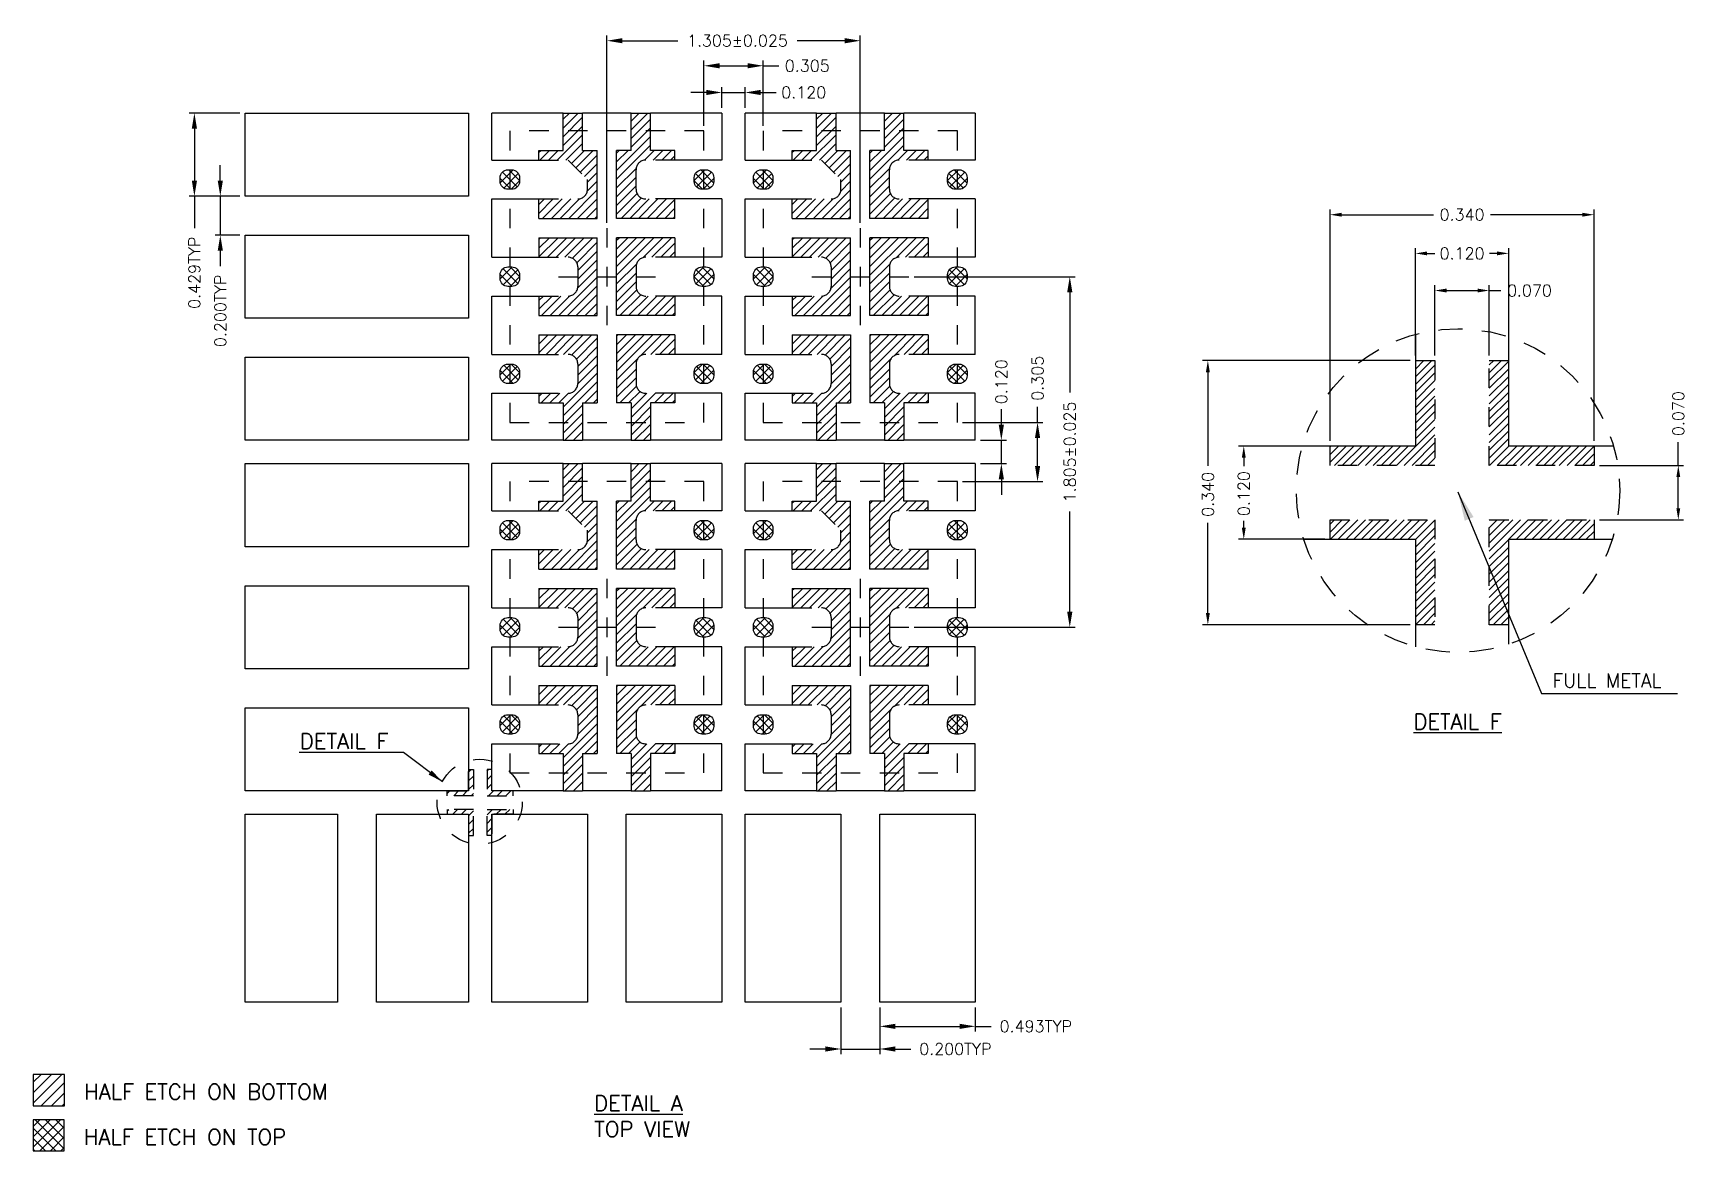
# Model space of a CAD drawing. Header units: millimetres. Extents: x 414.21 to 422.73, y 107.99 to 113.75.
import ezdxf
from ezdxf.enums import TextEntityAlignment as Align

# ---------------------------------------------------------------- set-up
doc = ezdxf.new("R2010")
doc.units = ezdxf.units.MM
doc.header["$LTSCALE"] = 0.5
doc.header["$PDMODE"] = 98
for name, pattern in [('CENTER', [50.8, 31.75, -6.35, 6.35, -6.35]), ('DASHED', [19.05, 12.7, -6.35]), ('HIDDEN', [0.375, 0.25, -0.125])]:
    doc.linetypes.add(name, pattern=pattern)
doc.layers.add('1', color=7, linetype='Continuous')
doc.layers.add('1D', color=4, linetype='Continuous')
doc.styles.add('SIMPLEX', font='simplex.shx', dxfattribs={"bigfont": 'AllInOneBig.shx'})
doc.dimstyles.get("Standard").update_dxf_attribs({"dimtxt": 0.06, "dimasz": 0.06, "dimexe": 0.027, "dimexo": 0.027, "dimgap": 0.027, "dimtad": 1, "dimdec": 3, "dimrnd": 0.0005, "dimzin": 1, "dimtxsty": 'SIMPLEX', "dimcen": 0.1905, "dimclrd": 256, "dimclre": 256, "dimclrt": 256, "dimazin": 3, "dimtp": 0.03, "dimtm": 0.05, "dimtfac": 0.8, "dimtdec": 3, "dimtmove": 0, "dimatfit": 3, "dimfxl": 0.05, "dimtzin": 4, "dimlwd": -1, "dimlwe": -1})
doc.dimstyles.new('Standard2', dxfattribs={"dimtxt": 0.055, "dimasz": 0.055, "dimexe": 0.015, "dimexo": 0.015, "dimgap": 0.027, "dimtad": 1, "dimdec": 3, "dimlfac": 16.666667, "dimrnd": 0.0005, "dimzin": 1, "dimtxsty": 'SIMPLEX', "dimcen": 0.1905, "dimclrd": 256, "dimclre": 256, "dimclrt": 256, "dimazin": 3, "dimtp": 0.03, "dimtm": 0.05, "dimtfac": 0.8, "dimtdec": 3, "dimtmove": 0, "dimatfit": 3, "dimfxl": 0.05, "dimtzin": 4, "dimlwd": -1, "dimlwe": -1})
doc.dimstyles.new('Standard3', dxfattribs={"dimtxt": 0.06, "dimasz": 0.08, "dimexe": 0.027, "dimexo": 0.027, "dimgap": 0.027, "dimtad": 1, "dimdec": 3, "dimrnd": 0.0005, "dimzin": 1, "dimtxsty": 'SIMPLEX', "dimcen": 0.1905, "dimclrd": 256, "dimclre": 256, "dimclrt": 256, "dimazin": 3, "dimtp": 0.03, "dimtm": 0.05, "dimtfac": 0.8, "dimtdec": 3, "dimtmove": 0, "dimatfit": 3, "dimfxl": 0.05, "dimtzin": 4, "dimlwd": -1, "dimlwe": -1})
pattern_1 = [(45, (449.664378, 114.413234), (-0.02245064, 0.02245064), [])]

msp = doc.modelspace()

# ---------------------------------------------------------------- texts
at = {"layer": '1D', "linetype": 'ByBlock', "style": 'SIMPLEX'}
msp.add_text('HALF ETCH ON BOTTOM', height=0.08, dxfattribs=at).set_placement((414.4756, 108.2966), align=Align.MIDDLE_LEFT)
at = {"layer": '1D', "color": 6, "linetype": 'ByBlock', "style": 'SIMPLEX'}
msp.add_text('HALF ETCH ON TOP', height=0.08, dxfattribs=at).set_placement((414.4748, 108.0637), align=Align.MIDDLE_LEFT)
at = {"layer": '1D', "ltscale": 0.1, "attachment_point": 1, "style": 'SIMPLEX'}
for s, insert, char_height, width in [('FULL METAL', (422.0392, 110.449), 0.07111, 0.695032), ('{\\LDETAIL F}', (421.3222, 110.2417), 0.08, 0.781911), ('DETAIL F', (415.5872, 110.1412), 0.08, 0.781911), ('{\\LDETAIL A}\\PTOP VIEW', (417.1029, 108.2775), 0.08, 0.781911)]:
    msp.add_mtext(s, dxfattribs=dict(at, insert=insert, char_height=char_height, width=width))

# ---------------------------------------------------------------- blocks, each defined once
blk = doc.blocks.new('*D134')
at = {"ltscale": 0.1, "transparency": 16777216}
for p, q in [((417.1685, 112.7696), (417.1685, 113.7343)), ((417.2485, 113.7073), (417.5338, 113.7073)), ((418.3935, 113.7073), (418.1478, 113.7073)), ((418.4735, 112.7696), (418.4735, 113.7343))]:
    blk.add_line(p, q, dxfattribs=at)
for points in [[(417.2485, 113.7206), (417.2485, 113.6939), (417.1685, 113.7073)], [(418.3935, 113.7206), (418.3935, 113.6939), (418.4735, 113.7073)]]:
    blk.add_solid(points, dxfattribs=at)
at = {"layer": 'Defpoints', "color": 0, "ltscale": 0.1, "transparency": 16777216}
for p in [(418.4735, 113.7073), (417.1685, 112.7426), (418.4735, 112.7426)]:
    blk.add_point(p, dxfattribs=at)
at = {"ltscale": 0.1, "transparency": 16777216, "insert": (417.8408, 113.7073), "char_height": 0.06, "attachment_point": 5, "style": 'SIMPLEX'}
blk.add_mtext('\\A1;1.305%%P0.025', dxfattribs=at)
blk = doc.blocks.new('*D135')
at = {"ltscale": 0.1, "transparency": 16777216}
for p, q in [((417.6685, 113.2696), (417.6685, 113.6054)), ((417.7485, 113.5784), (417.8935, 113.5784)), ((417.9735, 113.2696), (417.9735, 113.6054)), ((417.9735, 113.5784), (418.0535, 113.5784))]:
    blk.add_line(p, q, dxfattribs=at)
for points in [[(417.7485, 113.5917), (417.7485, 113.5651), (417.6685, 113.5784)], [(417.8935, 113.5917), (417.8935, 113.5651), (417.9735, 113.5784)]]:
    blk.add_solid(points, dxfattribs=at)
at = {"layer": 'Defpoints', "color": 0, "ltscale": 0.1, "transparency": 16777216}
for p in [(417.9735, 113.5784), (417.6685, 113.2426), (417.9735, 113.2426)]:
    blk.add_point(p, dxfattribs=at)
at = {"ltscale": 0.1, "transparency": 16777216, "insert": (418.2005, 113.5784), "char_height": 0.06, "attachment_point": 5, "style": 'SIMPLEX'}
blk.add_mtext('\\A1;0.305', dxfattribs=at)
blk = doc.blocks.new('*D136')
at = {"ltscale": 0.1, "transparency": 16777216}
for p, q in [((417.681, 113.4409), (417.601, 113.4409)), ((417.761, 113.3621), (417.761, 113.4679)), ((417.761, 113.4409), (417.881, 113.4409)), ((417.881, 113.3621), (417.881, 113.4679)), ((417.961, 113.4409), (418.041, 113.4409))]:
    blk.add_line(p, q, dxfattribs=at)
for points in [[(417.681, 113.4542), (417.681, 113.4276), (417.761, 113.4409)], [(417.961, 113.4542), (417.961, 113.4276), (417.881, 113.4409)]]:
    blk.add_solid(points, dxfattribs=at)
at = {"layer": 'Defpoints', "color": 0, "ltscale": 0.1, "transparency": 16777216}
for p in [(417.881, 113.4409), (417.761, 113.3351), (417.881, 113.3351)]:
    blk.add_point(p, dxfattribs=at)
at = {"ltscale": 0.1, "transparency": 16777216, "insert": (418.1823, 113.4409), "char_height": 0.06, "attachment_point": 5, "style": 'SIMPLEX'}
blk.add_mtext('\\A1;0.120', dxfattribs=at)
blk = doc.blocks.new('*D137')
at = {"ltscale": 0.1, "transparency": 16777216}
for p, q in [((418.7505, 112.4926), (419.5796, 112.4926)), ((419.5526, 112.4126), (419.5526, 111.8971)), ((419.5526, 110.7676), (419.5526, 111.2831)), ((418.7505, 110.6876), (419.5796, 110.6876))]:
    blk.add_line(p, q, dxfattribs=at)
for points in [[(419.5392, 112.4126), (419.5659, 112.4126), (419.5526, 112.4926)], [(419.5392, 110.7676), (419.5659, 110.7676), (419.5526, 110.6876)]]:
    blk.add_solid(points, dxfattribs=at)
at = {"layer": 'Defpoints', "color": 0, "ltscale": 0.1, "transparency": 16777216}
for p in [(418.7235, 112.4926), (418.7235, 110.6876), (419.5526, 110.6876)]:
    blk.add_point(p, dxfattribs=at)
at = {"ltscale": 0.1, "transparency": 16777216, "insert": (419.5526, 111.5901), "char_height": 0.06, "attachment_point": 5, "rotation": 90, "style": 'SIMPLEX'}
blk.add_mtext('\\A1;1.805%%P0.025', dxfattribs=at)
blk = doc.blocks.new('*D138')
at = {"ltscale": 0.1, "transparency": 16777216}
for p, q in [((419.3866, 111.7426), (419.3866, 111.8226)), ((419.0005, 111.7426), (419.4136, 111.7426)), ((419.3866, 111.5176), (419.3866, 111.6626)), ((419.0005, 111.4376), (419.4136, 111.4376))]:
    blk.add_line(p, q, dxfattribs=at)
for points in [[(419.3733, 111.6626), (419.4, 111.6626), (419.3866, 111.7426)], [(419.3733, 111.5176), (419.4, 111.5176), (419.3866, 111.4376)]]:
    blk.add_solid(points, dxfattribs=at)
at = {"layer": 'Defpoints', "color": 0, "ltscale": 0.1, "transparency": 16777216}
for p in [(418.9735, 111.7426), (419.3866, 111.7426), (418.9735, 111.4376)]:
    blk.add_point(p, dxfattribs=at)
at = {"ltscale": 0.1, "transparency": 16777216, "insert": (419.3866, 111.9696), "char_height": 0.06, "attachment_point": 5, "rotation": 90, "style": 'SIMPLEX'}
blk.add_mtext('\\A1;0.305', dxfattribs=at)
blk = doc.blocks.new('*D139')
at = {"ltscale": 0.1, "transparency": 16777216}
for p, q in [((419.2001, 111.7301), (419.2001, 111.8101)), ((419.093, 111.6501), (419.2271, 111.6501)), ((419.2001, 111.5301), (419.2001, 111.6501)), ((419.093, 111.5301), (419.2271, 111.5301)), ((419.2001, 111.4501), (419.2001, 111.3701))]:
    blk.add_line(p, q, dxfattribs=at)
for points in [[(419.1867, 111.7301), (419.2134, 111.7301), (419.2001, 111.6501)], [(419.1867, 111.4501), (419.2134, 111.4501), (419.2001, 111.5301)]]:
    blk.add_solid(points, dxfattribs=at)
at = {"layer": 'Defpoints', "color": 0, "ltscale": 0.1, "transparency": 16777216}
for p in [(419.066, 111.6501), (419.2001, 111.6501), (419.066, 111.5301)]:
    blk.add_point(p, dxfattribs=at)
at = {"ltscale": 0.1, "transparency": 16777216, "insert": (419.2001, 111.9514), "char_height": 0.06, "attachment_point": 5, "rotation": 90, "style": 'SIMPLEX'}
blk.add_mtext('\\A1;0.120', dxfattribs=at)
blk = doc.blocks.new('*D140')
at = {"ltscale": 0.1, "transparency": 16777216}
for p, q in [((418.5735, 108.7306), (418.5735, 108.6062)), ((419.066, 108.7306), (419.066, 108.6062)), ((418.6535, 108.6332), (418.986, 108.6332)), ((419.066, 108.6332), (419.1477, 108.6332))]:
    blk.add_line(p, q, dxfattribs=at)
for points in [[(418.6535, 108.6465), (418.6535, 108.6199), (418.5735, 108.6332)], [(418.986, 108.6465), (418.986, 108.6199), (419.066, 108.6332)]]:
    blk.add_solid(points, dxfattribs=at)
at = {"layer": 'Defpoints', "color": 0, "ltscale": 0.1, "transparency": 16777216}
for p in [(418.5735, 108.7576), (419.066, 108.7576), (419.066, 108.6332)]:
    blk.add_point(p, dxfattribs=at)
at = {"ltscale": 0.1, "transparency": 16777216, "insert": (419.3776, 108.6332), "char_height": 0.06, "attachment_point": 5, "style": 'SIMPLEX'}
blk.add_mtext('\\A1;0.493TYP', dxfattribs=at)
blk = doc.blocks.new('*D141')
at = {"ltscale": 0.1, "transparency": 16777216}
for p, q in [((418.3735, 108.7306), (418.3735, 108.4896)), ((418.5735, 108.7306), (418.5735, 108.4896)), ((418.2935, 108.5166), (418.2135, 108.5166)), ((418.3735, 108.5166), (418.5735, 108.5166)), ((418.6535, 108.5166), (418.7335, 108.5166))]:
    blk.add_line(p, q, dxfattribs=at)
for points in [[(418.2935, 108.53), (418.2935, 108.5033), (418.3735, 108.5166)], [(418.6535, 108.53), (418.6535, 108.5033), (418.5735, 108.5166)]]:
    blk.add_solid(points, dxfattribs=at)
at = {"layer": 'Defpoints', "color": 0, "ltscale": 0.1, "transparency": 16777216}
for p in [(418.3735, 108.7576), (418.5735, 108.7576), (418.5735, 108.5166)]:
    blk.add_point(p, dxfattribs=at)
at = {"ltscale": 0.1, "transparency": 16777216, "insert": (418.9634, 108.5166), "char_height": 0.06, "attachment_point": 5, "style": 'SIMPLEX'}
blk.add_mtext('\\A1;0.200TYP', dxfattribs=at)
blk = doc.blocks.new('*D142')
at = {"ltscale": 0.1, "transparency": 16777216}
for p, q in [((415.2785, 113.3351), (415.0168, 113.3351)), ((415.0438, 113.2551), (415.0438, 112.9867)), ((415.2785, 112.9067), (415.0168, 112.9067)), ((415.0438, 112.9067), (415.0438, 112.7428))]:
    blk.add_line(p, q, dxfattribs=at)
for points in [[(415.0305, 113.2551), (415.0571, 113.2551), (415.0438, 113.3351)], [(415.0305, 112.9867), (415.0571, 112.9867), (415.0438, 112.9067)]]:
    blk.add_solid(points, dxfattribs=at)
at = {"layer": 'Defpoints', "color": 0, "ltscale": 0.1, "transparency": 16777216}
for p in [(415.0438, 113.3351), (415.3055, 113.3351), (415.3055, 112.9067)]:
    blk.add_point(p, dxfattribs=at)
at = {"ltscale": 0.1, "transparency": 16777216, "insert": (415.0438, 112.5129), "char_height": 0.06, "attachment_point": 5, "rotation": 90, "style": 'SIMPLEX'}
blk.add_mtext('\\A1;0.429TYP', dxfattribs=at)
blk = doc.blocks.new('*D143')
at = {"ltscale": 0.1, "transparency": 16777216}
for p, q in [((415.1772, 112.9867), (415.1772, 113.0667)), ((415.2785, 112.9067), (415.1502, 112.9067)), ((415.1772, 112.9067), (415.1772, 112.7067)), ((415.2785, 112.7067), (415.1502, 112.7067)), ((415.1772, 112.6267), (415.1772, 112.5467))]:
    blk.add_line(p, q, dxfattribs=at)
for points in [[(415.1639, 112.9867), (415.1906, 112.9867), (415.1772, 112.9067)], [(415.1639, 112.6267), (415.1906, 112.6267), (415.1772, 112.7067)]]:
    blk.add_solid(points, dxfattribs=at)
at = {"layer": 'Defpoints', "color": 0, "ltscale": 0.1, "transparency": 16777216}
for p in [(415.1772, 112.9067), (415.3055, 112.9067), (415.3055, 112.7067)]:
    blk.add_point(p, dxfattribs=at)
at = {"ltscale": 0.1, "transparency": 16777216, "insert": (415.1772, 112.3169), "char_height": 0.06, "attachment_point": 5, "rotation": 90, "style": 'SIMPLEX'}
blk.add_mtext('\\A1;0.200TYP', dxfattribs=at)
blk = doc.blocks.new('*D144')
at = {"ltscale": 0.1, "transparency": 16777216}
for p, q in [((422.6867, 111.5206), (422.6867, 111.6406)), ((422.2802, 111.5206), (422.7137, 111.5206)), ((422.6867, 111.3006), (422.6867, 111.4606)), ((422.2802, 111.2406), (422.7137, 111.2406))]:
    blk.add_line(p, q, dxfattribs=at)
for points in [[(422.6767, 111.4606), (422.6967, 111.4606), (422.6867, 111.5206)], [(422.6767, 111.3006), (422.6967, 111.3006), (422.6867, 111.2406)]]:
    blk.add_solid(points, dxfattribs=at)
at = {"layer": 'Defpoints', "color": 0, "ltscale": 0.1, "transparency": 16777216}
for p in [(422.2532, 111.5206), (422.2532, 111.2406), (422.6867, 111.2406)]:
    blk.add_point(p, dxfattribs=at)
at = {"ltscale": 0.1, "transparency": 16777216, "insert": (422.6867, 111.7876), "char_height": 0.06, "attachment_point": 5, "rotation": 90, "style": 'SIMPLEX'}
blk.add_mtext('\\A1;0.070', dxfattribs=at)
blk = doc.blocks.new('*D145')
at = {"ltscale": 0.1, "transparency": 16777216}
for p, q in [((420.8662, 111.6206), (420.4217, 111.6206)), ((420.4487, 111.5606), (420.4487, 111.5175)), ((420.4487, 111.2006), (420.4487, 111.2349)), ((420.8662, 111.1406), (420.4217, 111.1406))]:
    blk.add_line(p, q, dxfattribs=at)
for points in [[(420.4387, 111.5606), (420.4587, 111.5606), (420.4487, 111.6206)], [(420.4387, 111.2006), (420.4587, 111.2006), (420.4487, 111.1406)]]:
    blk.add_solid(points, dxfattribs=at)
at = {"layer": 'Defpoints', "color": 0, "ltscale": 0.1, "transparency": 16777216}
for p in [(420.4487, 111.6206), (420.8932, 111.6206), (420.8932, 111.1406)]:
    blk.add_point(p, dxfattribs=at)
at = {"ltscale": 0.1, "transparency": 16777216, "insert": (420.4487, 111.3762), "char_height": 0.06, "attachment_point": 5, "rotation": 90, "style": 'SIMPLEX'}
blk.add_mtext('\\A1;0.120', dxfattribs=at)
blk = doc.blocks.new('*D146')
at = {"ltscale": 0.1, "transparency": 16777216}
for p, q in [((421.3062, 112.0606), (420.2367, 112.0606)), ((420.2637, 112.0006), (420.2637, 111.5188)), ((420.2637, 110.7606), (420.2637, 111.2248)), ((421.3062, 110.7006), (420.2367, 110.7006))]:
    blk.add_line(p, q, dxfattribs=at)
for points in [[(420.2537, 112.0006), (420.2737, 112.0006), (420.2637, 112.0606)], [(420.2537, 110.7606), (420.2737, 110.7606), (420.2637, 110.7006)]]:
    blk.add_solid(points, dxfattribs=at)
at = {"layer": 'Defpoints', "color": 0, "ltscale": 0.1, "transparency": 16777216}
for p in [(421.3332, 112.0606), (420.2637, 110.7006), (421.3332, 110.7006)]:
    blk.add_point(p, dxfattribs=at)
at = {"ltscale": 0.1, "transparency": 16777216, "insert": (420.2637, 111.3718), "char_height": 0.06, "attachment_point": 5, "rotation": 90, "style": 'SIMPLEX'}
blk.add_mtext('\\A1;0.340', dxfattribs=at)
blk = doc.blocks.new('*D147')
at = {"ltscale": 0.1, "transparency": 16777216}
for p, q in [((421.4332, 112.0876), (421.4332, 112.4483)), ((421.4932, 112.4213), (421.6532, 112.4213)), ((421.7132, 112.0876), (421.7132, 112.4483)), ((421.7132, 112.4213), (421.7732, 112.4213))]:
    blk.add_line(p, q, dxfattribs=at)
for points in [[(421.4932, 112.4313), (421.4932, 112.4113), (421.4332, 112.4213)], [(421.6532, 112.4313), (421.6532, 112.4113), (421.7132, 112.4213)]]:
    blk.add_solid(points, dxfattribs=at)
at = {"layer": 'Defpoints', "color": 0, "ltscale": 0.1, "transparency": 16777216}
for p in [(421.7132, 112.4213), (421.4332, 112.0606), (421.7132, 112.0606)]:
    blk.add_point(p, dxfattribs=at)
at = {"ltscale": 0.1, "transparency": 16777216, "insert": (421.9202, 112.4213), "char_height": 0.06, "attachment_point": 5, "style": 'SIMPLEX'}
blk.add_mtext('\\A1;0.070', dxfattribs=at)
blk = doc.blocks.new('*D148')
at = {"ltscale": 0.1, "transparency": 16777216}
for p, q in [((421.3332, 112.0876), (421.3332, 112.6394)), ((421.8132, 112.0876), (421.8132, 112.6394)), ((421.3932, 112.6124), (421.4319, 112.6124)), ((421.7532, 112.6124), (421.7145, 112.6124))]:
    blk.add_line(p, q, dxfattribs=at)
for points in [[(421.3932, 112.6224), (421.3932, 112.6024), (421.3332, 112.6124)], [(421.7532, 112.6224), (421.7532, 112.6024), (421.8132, 112.6124)]]:
    blk.add_solid(points, dxfattribs=at)
at = {"layer": 'Defpoints', "color": 0, "ltscale": 0.1, "transparency": 16777216}
for p in [(421.8132, 112.6124), (421.3332, 112.0606), (421.8132, 112.0606)]:
    blk.add_point(p, dxfattribs=at)
at = {"ltscale": 0.1, "transparency": 16777216, "insert": (421.5732, 112.6124), "char_height": 0.06, "attachment_point": 5, "style": 'SIMPLEX'}
blk.add_mtext('\\A1;0.120', dxfattribs=at)
blk = doc.blocks.new('*D149')
at = {"ltscale": 0.1, "transparency": 16777216}
for p, q in [((420.8932, 111.6476), (420.8932, 112.8385)), ((420.9532, 112.8115), (421.4262, 112.8115)), ((422.1932, 112.8115), (421.7202, 112.8115)), ((422.2532, 111.6476), (422.2532, 112.8385))]:
    blk.add_line(p, q, dxfattribs=at)
for points in [[(420.9532, 112.8215), (420.9532, 112.8015), (420.8932, 112.8115)], [(422.1932, 112.8215), (422.1932, 112.8015), (422.2532, 112.8115)]]:
    blk.add_solid(points, dxfattribs=at)
at = {"layer": 'Defpoints', "color": 0, "ltscale": 0.1, "transparency": 16777216}
for p in [(422.2532, 112.8115), (420.8932, 111.6206), (422.2532, 111.6206)]:
    blk.add_point(p, dxfattribs=at)
at = {"ltscale": 0.1, "transparency": 16777216, "insert": (421.5732, 112.8115), "char_height": 0.06, "attachment_point": 5, "style": 'SIMPLEX'}
blk.add_mtext('\\A1;0.340', dxfattribs=at)

# ---------------------------------------------------------------- dimensions: what is measured, and where the dimension line sits
at = {"ltscale": 0.1}
for base, p1, p2, text, picture, middle in [((418.4735, 113.7073), (417.1685, 112.7426), (418.4735, 112.7426), '<>%%P0.025', '*D134', (417.8408, 113.7073)), ((418.5735, 108.5166), (418.3735, 108.7576), (418.5735, 108.7576), '<>TYP', '*D141', (418.9634, 108.5166)), ((419.0660375345, 108.6331919816), (418.5735375345, 108.7575786912), (419.0660375345, 108.7575786912), '<>TYP', '*D140', (419.3775820059, 108.6331919816))]:
    dim = msp.add_linear_dim(base=base, p1=p1, p2=p2, text=text, dimstyle='Standard3', dxfattribs=at)
    dim.commit()
    dim.dimension.update_dxf_attribs({"geometry": picture, "text_midpoint": middle, "dimtype": 160})
dim = msp.add_linear_dim(base=(417.9735, 113.5784), p1=(417.6685, 113.2426), p2=(417.9735, 113.2426), dimstyle='Standard3', dxfattribs=at)
dim.commit()
dim.dimension.update_dxf_attribs({"geometry": '*D135', "text_midpoint": (418.2005, 113.5784), "dimtype": 160})
dim = msp.add_linear_dim(base=(417.881, 113.4409), p1=(417.761, 113.3351), p2=(417.881, 113.3351), dimstyle='Standard3', dxfattribs=at)
dim.commit()
dim.dimension.update_dxf_attribs({"geometry": '*D136', "text_midpoint": (418.1823, 113.4409)})
for base, p1, p2, picture, middle in [((415.0438, 113.3351), (415.3055, 112.9067), (415.3055, 113.3351), '*D142', (415.0438, 112.5129)), ((415.1772, 112.9067), (415.3055, 112.7067), (415.3055, 112.9067), '*D143', (415.1772, 112.3169))]:
    dim = msp.add_linear_dim(base=base, p1=p1, p2=p2, angle=90, text='<>TYP', dimstyle='Standard3', dxfattribs=at)
    dim.commit()
    dim.dimension.update_dxf_attribs({"geometry": picture, "text_midpoint": middle, "dimtype": 160})
at = {"color": 1, "ltscale": 0.1}
for base, p1, p2, text, picture, middle in [((422.2532, 112.8115), (420.8932, 111.6206), (422.2532, 111.6206), '0.340', '*D149', (421.5732, 112.8115)), ((421.8132, 112.6124), (421.3332, 112.0606), (421.8132, 112.0606), '0.120', '*D148', (421.5732, 112.6124)), ((421.7132, 112.4213), (421.4332, 112.0606), (421.7132, 112.0606), '0.070', '*D147', (421.9202, 112.4213))]:
    dim = msp.add_linear_dim(base=base, p1=p1, p2=p2, text=text, dimstyle='Standard', dxfattribs=at)
    dim.commit()
    dim.dimension.update_dxf_attribs({"geometry": picture, "text_midpoint": middle})
at = {"ltscale": 0.1}
dim = msp.add_linear_dim(base=(419.5526, 110.6876), p1=(418.7235, 112.4926), p2=(418.7235, 110.6876), angle=90, text='<>%%P0.025', dimstyle='Standard3', dxfattribs=at)
dim.commit()
dim.dimension.update_dxf_attribs({"geometry": '*D137', "text_midpoint": (419.5526, 111.5901)})
for base, p1, p2, picture, middle in [((419.3866, 111.7426), (418.9735, 111.4376), (418.9735, 111.7426), '*D138', (419.3866, 111.9696)), ((419.2001, 111.6501), (419.066, 111.5301), (419.066, 111.6501), '*D139', (419.2001, 111.9514))]:
    dim = msp.add_linear_dim(base=base, p1=p1, p2=p2, angle=90, dimstyle='Standard3', dxfattribs=at)
    dim.commit()
    dim.dimension.update_dxf_attribs({"geometry": picture, "text_midpoint": middle, "dimtype": 160})
at = {"color": 1, "ltscale": 0.1}
for base, p1, p2, text, picture, middle in [((420.2637, 110.7006), (421.3332, 112.0606), (421.3332, 110.7006), '0.340', '*D146', (420.2637, 111.3718)), ((422.6867, 111.2406), (422.2532, 111.5206), (422.2532, 111.2406), '0.070', '*D144', (422.6867, 111.7876)), ((420.4487, 111.6206), (420.8932, 111.1406), (420.8932, 111.6206), '0.120', '*D145', (420.4487, 111.3762))]:
    dim = msp.add_linear_dim(base=base, p1=p1, p2=p2, angle=90, text=text, dimstyle='Standard', dxfattribs=at)
    dim.commit()
    dim.dimension.update_dxf_attribs({"geometry": picture, "text_midpoint": middle, "dimtype": 160})

# ---------------------------------------------------------------- hatches: boundary and pattern name
at = {"ltscale": 0.1}
h = msp.add_hatch(dxfattribs=at)
h.set_pattern_fill('ANSI31', color=4, scale=0.01, style=0)
h.set_pattern_definition(pattern_1)
h.paths.add_polyline_path([(417.0435, 113.3351), (416.9435, 113.3351), (416.9435, 113.1426), (416.8185, 113.1426), (416.8185, 113.0926), (416.9685, 113.0926), (417.0685, 112.9926), (417.0685, 112.9426, -0.414214), (417.0185, 112.8926), (416.8185, 112.8926), (416.8185, 112.7926), (417.1185, 112.7926), (417.1185, 113.1426), (417.0435, 113.1426)])
h.paths.add_polyline_path([(417.3935, 113.3351), (417.2935, 113.3351), (417.2935, 113.1426), (417.2185, 113.1426), (417.2185, 112.7926), (417.5185, 112.7926), (417.5185, 112.8926), (417.3685, 112.8926, -0.414214), (417.3185, 112.9426), (417.3185, 113.0426, -0.414214), (417.3685, 113.0926), (417.5185, 113.0926), (417.5185, 113.1426), (417.3935, 113.1426)])
h.paths.add_polyline_path([(417.1185, 112.6926), (416.8185, 112.6926), (416.8185, 112.5926), (416.9685, 112.5926, -0.414214), (417.0185, 112.5426), (417.0185, 112.4926), (417.1185, 112.4926)])
h.paths.add_polyline_path([(417.1185, 112.4926), (417.0185, 112.4926), (417.0185, 112.4426, -0.414214), (416.9685, 112.3926), (416.8185, 112.3926), (416.8185, 112.2926), (417.1185, 112.2926)])
h.paths.add_polyline_path([(417.5185, 112.6926), (417.2185, 112.6926), (417.2185, 112.4926), (417.3185, 112.4926), (417.3185, 112.5426, -0.414214), (417.3685, 112.5926), (417.5185, 112.5926)])
h.paths.add_polyline_path([(417.5185, 112.3926), (417.3685, 112.3926, -0.414214), (417.3185, 112.4426), (417.3185, 112.4926), (417.2185, 112.4926), (417.2185, 112.2926), (417.5185, 112.2926)])
h.paths.add_polyline_path([(417.5185, 112.1926), (417.2185, 112.1926), (417.2185, 111.8426), (417.2935, 111.8426), (417.2935, 111.6501), (417.3935, 111.6501), (417.3935, 111.8426), (417.5185, 111.8426), (417.5185, 111.8926), (417.3685, 111.8926, -0.414214), (417.3185, 111.9426), (417.3185, 112.0426, -0.414214), (417.3685, 112.0926), (417.5185, 112.0926)])
h.paths.add_polyline_path([(417.1185, 112.1926), (416.8185, 112.1926), (416.8185, 112.0926), (416.9685, 112.0926, -0.414214), (417.0185, 112.0426), (417.0185, 111.9426, -0.414214), (416.9685, 111.8926), (416.8185, 111.8926), (416.8185, 111.8426), (416.9435, 111.8426), (416.9435, 111.6501), (417.0435, 111.6501), (417.0435, 111.8426), (417.1185, 111.8426)])
h = msp.add_hatch(dxfattribs=at)
h.set_pattern_fill('ANSI31', color=4, scale=0.01, style=0)
h.set_pattern_definition([(45, (450.969378, 114.413234), (-0.02245064, 0.02245064), [])])
h.paths.add_polyline_path([(418.3485, 113.3351), (418.2485, 113.3351), (418.2485, 113.1426), (418.1235, 113.1426), (418.1235, 113.0926), (418.2735, 113.0926), (418.3735, 112.9926), (418.3735, 112.9426, -0.414214), (418.3235, 112.8926), (418.1235, 112.8926), (418.1235, 112.7926), (418.4235, 112.7926), (418.4235, 113.1426), (418.3485, 113.1426)])
h.paths.add_polyline_path([(418.6985, 113.3351), (418.5985, 113.3351), (418.5985, 113.1426), (418.5235, 113.1426), (418.5235, 112.7926), (418.8235, 112.7926), (418.8235, 112.8926), (418.6735, 112.8926, -0.414214), (418.6235, 112.9426), (418.6235, 113.0426, -0.414214), (418.6735, 113.0926), (418.8235, 113.0926), (418.8235, 113.1426), (418.6985, 113.1426)])
h.paths.add_polyline_path([(418.4235, 112.6926), (418.1235, 112.6926), (418.1235, 112.5926), (418.2735, 112.5926, -0.414214), (418.3235, 112.5426), (418.3235, 112.4926), (418.4235, 112.4926)])
h.paths.add_polyline_path([(418.4235, 112.4926), (418.3235, 112.4926), (418.3235, 112.4426, -0.414214), (418.2735, 112.3926), (418.1235, 112.3926), (418.1235, 112.2926), (418.4235, 112.2926)])
h.paths.add_polyline_path([(418.8235, 112.6926), (418.5235, 112.6926), (418.5235, 112.4926), (418.6235, 112.4926), (418.6235, 112.5426, -0.414214), (418.6735, 112.5926), (418.8235, 112.5926)])
h.paths.add_polyline_path([(418.8235, 112.3926), (418.6735, 112.3926, -0.414214), (418.6235, 112.4426), (418.6235, 112.4926), (418.5235, 112.4926), (418.5235, 112.2926), (418.8235, 112.2926)])
h.paths.add_polyline_path([(418.8235, 112.1926), (418.5235, 112.1926), (418.5235, 111.8426), (418.5985, 111.8426), (418.5985, 111.6501), (418.6985, 111.6501), (418.6985, 111.8426), (418.8235, 111.8426), (418.8235, 111.8926), (418.6735, 111.8926, -0.414214), (418.6235, 111.9426), (418.6235, 112.0426, -0.414214), (418.6735, 112.0926), (418.8235, 112.0926)])
h.paths.add_polyline_path([(418.4235, 112.1926), (418.1235, 112.1926), (418.1235, 112.0926), (418.2735, 112.0926, -0.414214), (418.3235, 112.0426), (418.3235, 111.9426, -0.414214), (418.2735, 111.8926), (418.1235, 111.8926), (418.1235, 111.8426), (418.2485, 111.8426), (418.2485, 111.6501), (418.3485, 111.6501), (418.3485, 111.8426), (418.4235, 111.8426)])
h = msp.add_hatch(dxfattribs=at)
h.set_pattern_fill('ANSI37', color=6, scale=0.01, style=0)
h.set_pattern_definition([(45, (417.168538, 112.49258), (-0.0224506, 0.0224506), []), (135, (417.168538, 112.49258), (-0.0224506, -0.0224506), [])])
h.paths.add_polyline_path([(416.6785, 112.5426), (416.6585, 112.5426, 0.414214), (416.6185, 112.5026), (416.6185, 112.4826, 0.414214), (416.6585, 112.4426), (416.6785, 112.4426, 0.414214), (416.7185, 112.4826), (416.7185, 112.5026, 0.414214)])
h.paths.add_polyline_path([(416.6785, 112.0426), (416.6585, 112.0426, 0.414214), (416.6185, 112.0026), (416.6185, 111.9926), (416.7185, 111.9926), (416.7185, 112.0026, 0.414214)])
h.paths.add_polyline_path([(416.7185, 111.9826), (416.7185, 111.9926), (416.6185, 111.9926), (416.6185, 111.9826, 0.414214), (416.6585, 111.9426), (416.6785, 111.9426, 0.414214)])
h.paths.add_polyline_path([(417.7185, 112.0026, 0.414214), (417.6785, 112.0426), (417.6585, 112.0426, 0.414214), (417.6185, 112.0026), (417.6185, 111.9826, 0.414214), (417.6585, 111.9426), (417.6785, 111.9426, 0.414214), (417.7185, 111.9826)])
h.paths.add_polyline_path([(417.7185, 112.5026, 0.414214), (417.6785, 112.5426), (417.6585, 112.5426, 0.414214), (417.6185, 112.5026), (417.6185, 112.4826, 0.414214), (417.6585, 112.4426), (417.6785, 112.4426, 0.414214), (417.7185, 112.4826)])
h.paths.add_polyline_path([(417.7185, 113.0026, 0.414214), (417.6785, 113.0426), (417.6585, 113.0426, 0.414214), (417.6185, 113.0026), (417.6185, 112.9826, 0.414214), (417.6585, 112.9426), (417.6785, 112.9426, 0.414214), (417.7185, 112.9826)])
h.paths.add_polyline_path([(416.7185, 113.0026, 0.414214), (416.6785, 113.0426), (416.6585, 113.0426, 0.414214), (416.6185, 113.0026), (416.6185, 112.9826, 0.414214), (416.6585, 112.9426), (416.6785, 112.9426, 0.414214), (416.7185, 112.9826)])
h = msp.add_hatch(dxfattribs=at)
h.set_pattern_fill('ANSI37', color=6, scale=0.01, style=0)
h.set_pattern_definition([(45, (418.473538, 112.49258), (-0.0224506, 0.0224506), []), (135, (418.473538, 112.49258), (-0.0224506, -0.0224506), [])])
h.paths.add_polyline_path([(417.9835, 112.5426), (417.9635, 112.5426, 0.414214), (417.9235, 112.5026), (417.9235, 112.4826, 0.414214), (417.9635, 112.4426), (417.9835, 112.4426, 0.414214), (418.0235, 112.4826), (418.0235, 112.5026, 0.414214)])
h.paths.add_polyline_path([(417.9835, 112.0426), (417.9635, 112.0426, 0.414214), (417.9235, 112.0026), (417.9235, 111.9926), (418.0235, 111.9926), (418.0235, 112.0026, 0.414214)])
h.paths.add_polyline_path([(418.0235, 111.9826), (418.0235, 111.9926), (417.9235, 111.9926), (417.9235, 111.9826, 0.414214), (417.9635, 111.9426), (417.9835, 111.9426, 0.414214)])
h.paths.add_polyline_path([(419.0235, 112.0026, 0.414214), (418.9835, 112.0426), (418.9635, 112.0426, 0.414214), (418.9235, 112.0026), (418.9235, 111.9826, 0.414214), (418.9635, 111.9426), (418.9835, 111.9426, 0.414214), (419.0235, 111.9826)])
h.paths.add_polyline_path([(419.0235, 112.5026, 0.414214), (418.9835, 112.5426), (418.9635, 112.5426, 0.414214), (418.9235, 112.5026), (418.9235, 112.4826, 0.414214), (418.9635, 112.4426), (418.9835, 112.4426, 0.414214), (419.0235, 112.4826)])
h.paths.add_polyline_path([(419.0235, 113.0026, 0.414214), (418.9835, 113.0426), (418.9635, 113.0426, 0.414214), (418.9235, 113.0026), (418.9235, 112.9826, 0.414214), (418.9635, 112.9426), (418.9835, 112.9426, 0.414214), (419.0235, 112.9826)])
h.paths.add_polyline_path([(418.0235, 113.0026, 0.414214), (417.9835, 113.0426), (417.9635, 113.0426, 0.414214), (417.9235, 113.0026), (417.9235, 112.9826, 0.414214), (417.9635, 112.9426), (417.9835, 112.9426, 0.414214), (418.0235, 112.9826)])
h = msp.add_hatch(dxfattribs=at)
h.set_pattern_fill('ANSI31', color=4, scale=0.008889, style=0)
h.set_pattern_definition([(45, (426.58067, 110.43972), (-0.01995612, 0.01995612), [])])
h.paths.add_polyline_path([(421.4332, 112.0606), (421.3332, 112.0606), (421.3332, 111.6206), (420.8932, 111.6206), (420.8932, 111.5206), (421.4332, 111.5206)])
h.paths.add_polyline_path([(421.8132, 112.0606), (421.7132, 112.0606), (421.7132, 111.5206), (422.2532, 111.5206), (422.2532, 111.6206), (421.8132, 111.6206)])
h.paths.add_polyline_path([(421.4332, 111.2406), (420.8932, 111.2406), (420.8932, 111.1406), (421.3332, 111.1406), (421.3332, 110.7006), (421.4332, 110.7006)])
h.paths.add_polyline_path([(422.2532, 111.2406), (421.7132, 111.2406), (421.7132, 110.7006), (421.8132, 110.7006), (421.8132, 111.1406), (422.2532, 111.1406)])
h = msp.add_hatch(dxfattribs=at)
h.set_pattern_fill('ANSI31', color=4, scale=0.01, style=0)
h.set_pattern_definition([(45, (449.664378, 112.608234), (-0.02245064, 0.02245064), [])])
h.paths.add_polyline_path([(417.0435, 111.5301), (416.9435, 111.5301), (416.9435, 111.3376), (416.8185, 111.3376), (416.8185, 111.2876), (416.9685, 111.2876), (417.0685, 111.1876), (417.0685, 111.1376, -0.414214), (417.0185, 111.0876), (416.8185, 111.0876), (416.8185, 110.9876), (417.1185, 110.9876), (417.1185, 111.3376), (417.0435, 111.3376)])
h.paths.add_polyline_path([(417.3935, 111.5301), (417.2935, 111.5301), (417.2935, 111.3376), (417.2185, 111.3376), (417.2185, 110.9876), (417.5185, 110.9876), (417.5185, 111.0876), (417.3685, 111.0876, -0.414214), (417.3185, 111.1376), (417.3185, 111.2376, -0.414214), (417.3685, 111.2876), (417.5185, 111.2876), (417.5185, 111.3376), (417.3935, 111.3376)])
h.paths.add_polyline_path([(417.1185, 110.8876), (416.8185, 110.8876), (416.8185, 110.7876), (416.9685, 110.7876, -0.414214), (417.0185, 110.7376), (417.0185, 110.6876), (417.1185, 110.6876)])
h.paths.add_polyline_path([(417.1185, 110.6876), (417.0185, 110.6876), (417.0185, 110.6376, -0.414214), (416.9685, 110.5876), (416.8185, 110.5876), (416.8185, 110.4876), (417.1185, 110.4876)])
h.paths.add_polyline_path([(417.5185, 110.8876), (417.2185, 110.8876), (417.2185, 110.6876), (417.3185, 110.6876), (417.3185, 110.7376, -0.414214), (417.3685, 110.7876), (417.5185, 110.7876)])
h.paths.add_polyline_path([(417.5185, 110.5876), (417.3685, 110.5876, -0.414214), (417.3185, 110.6376), (417.3185, 110.6876), (417.2185, 110.6876), (417.2185, 110.4876), (417.5185, 110.4876)])
h.paths.add_polyline_path([(417.5185, 110.3876), (417.2185, 110.3876), (417.2185, 110.0376), (417.2935, 110.0376), (417.2935, 109.8451), (417.3935, 109.8451), (417.3935, 110.0376), (417.5185, 110.0376), (417.5185, 110.0876), (417.3685, 110.0876, -0.414214), (417.3185, 110.1376), (417.3185, 110.2376, -0.414214), (417.3685, 110.2876), (417.5185, 110.2876)])
h.paths.add_polyline_path([(417.1185, 110.3876), (416.8185, 110.3876), (416.8185, 110.2876), (416.9685, 110.2876, -0.414214), (417.0185, 110.2376), (417.0185, 110.1376, -0.414214), (416.9685, 110.0876), (416.8185, 110.0876), (416.8185, 110.0376), (416.9435, 110.0376), (416.9435, 109.8451), (417.0435, 109.8451), (417.0435, 110.0376), (417.1185, 110.0376)])
h = msp.add_hatch(dxfattribs=at)
h.set_pattern_fill('ANSI31', color=4, scale=0.01, style=0)
h.set_pattern_definition([(45, (450.969378, 112.608234), (-0.02245064, 0.02245064), [])])
h.paths.add_polyline_path([(418.3485, 111.5301), (418.2485, 111.5301), (418.2485, 111.3376), (418.1235, 111.3376), (418.1235, 111.2876), (418.2735, 111.2876), (418.3735, 111.1876), (418.3735, 111.1376, -0.414214), (418.3235, 111.0876), (418.1235, 111.0876), (418.1235, 110.9876), (418.4235, 110.9876), (418.4235, 111.3376), (418.3485, 111.3376)])
h.paths.add_polyline_path([(418.6985, 111.5301), (418.5985, 111.5301), (418.5985, 111.3376), (418.5235, 111.3376), (418.5235, 110.9876), (418.8235, 110.9876), (418.8235, 111.0876), (418.6735, 111.0876, -0.414214), (418.6235, 111.1376), (418.6235, 111.2376, -0.414214), (418.6735, 111.2876), (418.8235, 111.2876), (418.8235, 111.3376), (418.6985, 111.3376)])
h.paths.add_polyline_path([(418.4235, 110.8876), (418.1235, 110.8876), (418.1235, 110.7876), (418.2735, 110.7876, -0.414214), (418.3235, 110.7376), (418.3235, 110.6876), (418.4235, 110.6876)])
h.paths.add_polyline_path([(418.4235, 110.6876), (418.3235, 110.6876), (418.3235, 110.6376, -0.414214), (418.2735, 110.5876), (418.1235, 110.5876), (418.1235, 110.4876), (418.4235, 110.4876)])
h.paths.add_polyline_path([(418.8235, 110.8876), (418.5235, 110.8876), (418.5235, 110.6876), (418.6235, 110.6876), (418.6235, 110.7376, -0.414214), (418.6735, 110.7876), (418.8235, 110.7876)])
h.paths.add_polyline_path([(418.8235, 110.5876), (418.6735, 110.5876, -0.414214), (418.6235, 110.6376), (418.6235, 110.6876), (418.5235, 110.6876), (418.5235, 110.4876), (418.8235, 110.4876)])
h.paths.add_polyline_path([(418.8235, 110.3876), (418.5235, 110.3876), (418.5235, 110.0376), (418.5985, 110.0376), (418.5985, 109.8451), (418.6985, 109.8451), (418.6985, 110.0376), (418.8235, 110.0376), (418.8235, 110.0876), (418.6735, 110.0876, -0.414214), (418.6235, 110.1376), (418.6235, 110.2376, -0.414214), (418.6735, 110.2876), (418.8235, 110.2876)])
h.paths.add_polyline_path([(418.4235, 110.3876), (418.1235, 110.3876), (418.1235, 110.2876), (418.2735, 110.2876, -0.414214), (418.3235, 110.2376), (418.3235, 110.1376, -0.414214), (418.2735, 110.0876), (418.1235, 110.0876), (418.1235, 110.0376), (418.2485, 110.0376), (418.2485, 109.8451), (418.3485, 109.8451), (418.3485, 110.0376), (418.4235, 110.0376)])
h = msp.add_hatch(dxfattribs=at)
h.set_pattern_fill('ANSI37', color=6, scale=0.01, style=0)
h.set_pattern_definition([(45, (417.168538, 110.68758), (-0.0224506, 0.0224506), []), (135, (417.168538, 110.68758), (-0.0224506, -0.0224506), [])])
h.paths.add_polyline_path([(416.6785, 110.7376), (416.6585, 110.7376, 0.414214), (416.6185, 110.6976), (416.6185, 110.6776, 0.414214), (416.6585, 110.6376), (416.6785, 110.6376, 0.414214), (416.7185, 110.6776), (416.7185, 110.6976, 0.414214)])
h.paths.add_polyline_path([(416.6785, 110.2376), (416.6585, 110.2376, 0.414214), (416.6185, 110.1976), (416.6185, 110.1876), (416.7185, 110.1876), (416.7185, 110.1976, 0.414214)])
h.paths.add_polyline_path([(416.7185, 110.1776), (416.7185, 110.1876), (416.6185, 110.1876), (416.6185, 110.1776, 0.414214), (416.6585, 110.1376), (416.6785, 110.1376, 0.414214)])
h.paths.add_polyline_path([(417.7185, 110.1976, 0.414214), (417.6785, 110.2376), (417.6585, 110.2376, 0.414214), (417.6185, 110.1976), (417.6185, 110.1776, 0.414214), (417.6585, 110.1376), (417.6785, 110.1376, 0.414214), (417.7185, 110.1776)])
h.paths.add_polyline_path([(417.7185, 110.6976, 0.414214), (417.6785, 110.7376), (417.6585, 110.7376, 0.414214), (417.6185, 110.6976), (417.6185, 110.6776, 0.414214), (417.6585, 110.6376), (417.6785, 110.6376, 0.414214), (417.7185, 110.6776)])
h.paths.add_polyline_path([(417.7185, 111.1976, 0.414214), (417.6785, 111.2376), (417.6585, 111.2376, 0.414214), (417.6185, 111.1976), (417.6185, 111.1776, 0.414214), (417.6585, 111.1376), (417.6785, 111.1376, 0.414214), (417.7185, 111.1776)])
h.paths.add_polyline_path([(416.7185, 111.1976, 0.414214), (416.6785, 111.2376), (416.6585, 111.2376, 0.414214), (416.6185, 111.1976), (416.6185, 111.1776, 0.414214), (416.6585, 111.1376), (416.6785, 111.1376, 0.414214), (416.7185, 111.1776)])
h = msp.add_hatch(dxfattribs=at)
h.set_pattern_fill('ANSI37', color=6, scale=0.01, style=0)
h.set_pattern_definition([(45, (418.473538, 110.68758), (-0.0224506, 0.0224506), []), (135, (418.473538, 110.68758), (-0.0224506, -0.0224506), [])])
h.paths.add_polyline_path([(417.9835, 110.7376), (417.9635, 110.7376, 0.414214), (417.9235, 110.6976), (417.9235, 110.6776, 0.414214), (417.9635, 110.6376), (417.9835, 110.6376, 0.414214), (418.0235, 110.6776), (418.0235, 110.6976, 0.414214)])
h.paths.add_polyline_path([(417.9835, 110.2376), (417.9635, 110.2376, 0.414214), (417.9235, 110.1976), (417.9235, 110.1876), (418.0235, 110.1876), (418.0235, 110.1976, 0.414214)])
h.paths.add_polyline_path([(418.0235, 110.1776), (418.0235, 110.1876), (417.9235, 110.1876), (417.9235, 110.1776, 0.414214), (417.9635, 110.1376), (417.9835, 110.1376, 0.414214)])
h.paths.add_polyline_path([(419.0235, 110.1976, 0.414214), (418.9835, 110.2376), (418.9635, 110.2376, 0.414214), (418.9235, 110.1976), (418.9235, 110.1776, 0.414214), (418.9635, 110.1376), (418.9835, 110.1376, 0.414214), (419.0235, 110.1776)])
h.paths.add_polyline_path([(419.0235, 110.6976, 0.414214), (418.9835, 110.7376), (418.9635, 110.7376, 0.414214), (418.9235, 110.6976), (418.9235, 110.6776, 0.414214), (418.9635, 110.6376), (418.9835, 110.6376, 0.414214), (419.0235, 110.6776)])
h.paths.add_polyline_path([(419.0235, 111.1976, 0.414214), (418.9835, 111.2376), (418.9635, 111.2376, 0.414214), (418.9235, 111.1976), (418.9235, 111.1776, 0.414214), (418.9635, 111.1376), (418.9835, 111.1376, 0.414214), (419.0235, 111.1776)])
h.paths.add_polyline_path([(418.0235, 111.1976, 0.414214), (417.9835, 111.2376), (417.9635, 111.2376, 0.414214), (417.9235, 111.1976), (417.9235, 111.1776, 0.414214), (417.9635, 111.1376), (417.9835, 111.1376, 0.414214), (418.0235, 111.1776)])
h = msp.add_hatch(dxfattribs=at)
h.set_pattern_fill('ANSI31', color=4, scale=0.01, style=0)
h.set_pattern_definition(pattern_1)
h.paths.add_polyline_path([(416.481, 109.9551), (416.456, 109.9551), (416.456, 109.8451), (416.346, 109.8451), (416.346, 109.8201), (416.481, 109.8201)])
h.paths.add_polyline_path([(416.576, 109.9551), (416.551, 109.9551), (416.551, 109.8201), (416.686, 109.8201), (416.686, 109.8451), (416.576, 109.8451)])
h.paths.add_polyline_path([(416.576, 109.7251), (416.686, 109.7251), (416.686, 109.7501), (416.551, 109.7501), (416.551, 109.6151), (416.576, 109.6151)])
h.paths.add_polyline_path([(416.481, 109.7501), (416.346, 109.7501), (416.346, 109.7251), (416.456, 109.7251), (416.456, 109.6151), (416.481, 109.6151)])
at = {"layer": '1D'}
h = msp.add_hatch(dxfattribs=at)
h.set_pattern_fill('ANSI31', color=256, scale=0.012, angle=360, style=0)
h.set_pattern_definition([(45, (416.179234, 110.418822), (-0.02694077, 0.02694077), [])])
h.paths.add_polyline_path([(414.3745, 108.2248), (414.3745, 108.3856), (414.2137, 108.3856), (414.2137, 108.2248)])
h = msp.add_hatch(dxfattribs=at)
h.set_pattern_fill('ANSI37', color=6, scale=0.012, angle=360, style=0)
h.set_pattern_definition([(45, (416.551988, 111.21189), (-0.02694077, 0.02694077), []), (135, (416.551988, 111.21189), (-0.02694077, -0.02694077), [])])
h.paths.add_polyline_path([(414.3736, 107.9919), (414.3736, 108.1527), (414.2128, 108.1527), (414.2128, 107.9919)])

# ---------------------------------------------------------------- linework, layer by layer
at = {"ltscale": 0.1}
for p, q in [((416.576, 113.0926), (416.576, 113.3351)), ((416.9435, 113.3351), (416.576, 113.3351)), ((416.9435, 113.1426), (416.9435, 113.3351)), ((417.0435, 113.1426), (417.0435, 113.3351)), ((417.2935, 113.3351), (417.0435, 113.3351)), ((417.2935, 113.1426), (417.2935, 113.3351)), ((417.3935, 113.1426), (417.3935, 113.3351)), ((417.761, 113.3351), (417.3935, 113.3351)), ((417.761, 113.3351), (417.761, 113.0926)), ((417.881, 113.0926), (417.881, 113.3351)), ((418.2485, 113.3351), (417.881, 113.3351)), ((418.2485, 113.1426), (418.2485, 113.3351)), ((418.3485, 113.1426), (418.3485, 113.3351)), ((418.5985, 113.3351), (418.3485, 113.3351)), ((418.5985, 113.1426), (418.5985, 113.3351)), ((418.6985, 113.1426), (418.6985, 113.3351)), ((419.066, 113.3351), (418.6985, 113.3351)), ((419.066, 113.3351), (419.066, 113.0926)), ((416.8185, 113.0926), (416.8185, 113.1426)), ((416.8185, 113.1426), (416.9435, 113.1426)), ((417.0435, 113.1426), (417.1185, 113.1426)), ((417.1185, 112.7926), (417.1185, 113.1426)), ((417.2185, 112.7926), (417.2185, 113.1426)), ((417.2935, 113.1426), (417.2185, 113.1426)), ((417.5185, 113.1426), (417.3935, 113.1426)), ((417.5185, 113.0926), (417.5185, 113.1426)), ((418.1235, 113.0926), (418.1235, 113.1426)), ((418.1235, 113.1426), (418.2485, 113.1426)), ((418.3485, 113.1426), (418.4235, 113.1426)), ((418.4235, 112.7926), (418.4235, 113.1426)), ((418.5235, 112.7926), (418.5235, 113.1426)), ((418.5985, 113.1426), (418.5235, 113.1426)), ((418.8235, 113.1426), (418.6985, 113.1426)), ((418.8235, 113.0926), (418.8235, 113.1426)), ((416.576, 113.0926), (416.8185, 113.0926)), ((417.761, 113.0926), (417.5185, 113.0926)), ((417.881, 113.0926), (418.1235, 113.0926)), ((419.066, 113.0926), (418.8235, 113.0926)), ((416.576, 112.8926), (416.8185, 112.8926)), ((416.576, 112.5926), (416.576, 112.8926)), ((416.8185, 112.7926), (416.8185, 112.8926)), ((417.761, 112.8926), (417.5185, 112.8926)), ((417.5185, 112.7926), (417.5185, 112.8926)), ((417.761, 112.8926), (417.761, 112.5926)), ((417.881, 112.8926), (418.1235, 112.8926)), ((417.881, 112.5926), (417.881, 112.8926)), ((418.1235, 112.7926), (418.1235, 112.8926)), ((419.066, 112.8926), (418.8235, 112.8926)), ((418.8235, 112.7926), (418.8235, 112.8926)), ((419.066, 112.8926), (419.066, 112.5926)), ((416.8185, 112.7926), (417.1185, 112.7926)), ((417.5185, 112.7926), (417.2185, 112.7926)), ((418.1235, 112.7926), (418.4235, 112.7926)), ((418.8235, 112.7926), (418.5235, 112.7926)), ((416.8185, 112.6926), (416.8185, 112.5926)), ((416.8185, 112.6926), (417.1185, 112.6926)), ((417.1185, 112.2926), (417.1185, 112.6926)), ((417.5185, 112.6926), (417.2185, 112.6926)), ((417.2185, 112.2926), (417.2185, 112.6926)), ((417.5185, 112.6926), (417.5185, 112.5926)), ((418.1235, 112.6926), (418.1235, 112.5926)), ((418.1235, 112.6926), (418.4235, 112.6926)), ((418.4235, 112.2926), (418.4235, 112.6926)), ((418.8235, 112.6926), (418.5235, 112.6926)), ((418.5235, 112.2926), (418.5235, 112.6926)), ((418.8235, 112.6926), (418.8235, 112.5926)), ((416.576, 112.5926), (416.8185, 112.5926)), ((417.761, 112.5926), (417.5185, 112.5926)), ((417.881, 112.5926), (418.1235, 112.5926)), ((419.066, 112.5926), (418.8235, 112.5926)), ((416.576, 112.3926), (416.8185, 112.3926)), ((416.576, 112.0926), (416.576, 112.3926)), ((416.8185, 112.3926), (416.8185, 112.2926)), ((417.761, 112.3926), (417.5185, 112.3926)), ((417.5185, 112.3926), (417.5185, 112.2926)), ((417.761, 112.0926), (417.761, 112.3926)), ((417.881, 112.3926), (418.1235, 112.3926)), ((417.881, 112.0926), (417.881, 112.3926)), ((418.1235, 112.3926), (418.1235, 112.2926)), ((419.066, 112.3926), (418.8235, 112.3926)), ((418.8235, 112.3926), (418.8235, 112.2926)), ((419.066, 112.0926), (419.066, 112.3926)), ((416.8185, 112.2926), (417.1185, 112.2926)), ((417.5185, 112.2926), (417.2185, 112.2926)), ((418.1235, 112.2926), (418.4235, 112.2926)), ((418.8235, 112.2926), (418.5235, 112.2926)), ((416.8185, 112.1926), (417.1185, 112.1926)), ((416.8185, 112.1926), (416.8185, 112.0926)), ((417.1185, 112.1926), (417.1185, 111.8426)), ((417.5185, 112.1926), (417.2185, 112.1926)), ((417.2185, 112.1926), (417.2185, 111.8426)), ((417.5185, 112.1926), (417.5185, 112.0926)), ((418.1235, 112.1926), (418.4235, 112.1926)), ((418.1235, 112.1926), (418.1235, 112.0926)), ((418.4235, 112.1926), (418.4235, 111.8426)), ((418.8235, 112.1926), (418.5235, 112.1926)), ((418.5235, 112.1926), (418.5235, 111.8426)), ((418.8235, 112.1926), (418.8235, 112.0926)), ((421.8132, 111.6206), (421.8132, 112.1827)), ((416.576, 112.0926), (416.8185, 112.0926)), ((417.761, 112.0926), (417.5185, 112.0926)), ((417.881, 112.0926), (418.1235, 112.0926)), ((419.066, 112.0926), (418.8235, 112.0926)), ((416.576, 111.8926), (416.8185, 111.8926)), ((416.576, 111.6501), (416.576, 111.8926)), ((416.8185, 111.8926), (416.8185, 111.8426)), ((417.5185, 111.8926), (417.5185, 111.8426)), ((417.761, 111.8926), (417.5185, 111.8926)), ((417.761, 111.6501), (417.761, 111.8926)), ((417.881, 111.8926), (418.1235, 111.8926)), ((417.881, 111.6501), (417.881, 111.8926)), ((418.1235, 111.8926), (418.1235, 111.8426)), ((418.8235, 111.8926), (418.8235, 111.8426)), ((419.066, 111.8926), (418.8235, 111.8926)), ((419.066, 111.6501), (419.066, 111.8926)), ((416.8185, 111.8426), (416.9435, 111.8426)), ((416.9435, 111.8426), (416.9435, 111.6501)), ((417.0435, 111.8426), (417.1185, 111.8426)), ((417.0435, 111.8426), (417.0435, 111.6501)), ((417.2935, 111.8426), (417.2185, 111.8426)), ((417.2935, 111.8426), (417.2935, 111.6501)), ((417.5185, 111.8426), (417.3935, 111.8426)), ((417.3935, 111.8426), (417.3935, 111.6501)), ((418.1235, 111.8426), (418.2485, 111.8426)), ((418.2485, 111.8426), (418.2485, 111.6501)), ((418.3485, 111.8426), (418.4235, 111.8426)), ((418.3485, 111.8426), (418.3485, 111.6501)), ((418.5985, 111.8426), (418.5235, 111.8426)), ((418.5985, 111.8426), (418.5985, 111.6501)), ((418.8235, 111.8426), (418.6985, 111.8426)), ((418.6985, 111.8426), (418.6985, 111.6501)), ((416.9435, 111.6501), (416.576, 111.6501)), ((417.2935, 111.6501), (417.0435, 111.6501)), ((417.761, 111.6501), (417.3935, 111.6501)), ((418.2485, 111.6501), (417.881, 111.6501)), ((418.5985, 111.6501), (418.3485, 111.6501)), ((419.066, 111.6501), (418.6985, 111.6501)), ((416.576, 111.2876), (416.576, 111.5301)), ((416.9435, 111.5301), (416.576, 111.5301)), ((416.9435, 111.3376), (416.9435, 111.5301)), ((417.0435, 111.3376), (417.0435, 111.5301)), ((417.2935, 111.5301), (417.0435, 111.5301)), ((417.2935, 111.3376), (417.2935, 111.5301)), ((417.3935, 111.3376), (417.3935, 111.5301)), ((417.761, 111.5301), (417.3935, 111.5301)), ((417.761, 111.5301), (417.761, 111.2876)), ((417.881, 111.2876), (417.881, 111.5301)), ((418.2485, 111.5301), (417.881, 111.5301)), ((418.2485, 111.3376), (418.2485, 111.5301)), ((418.3485, 111.3376), (418.3485, 111.5301)), ((418.5985, 111.5301), (418.3485, 111.5301)), ((418.5985, 111.3376), (418.5985, 111.5301)), ((418.6985, 111.3376), (418.6985, 111.5301)), ((419.066, 111.5301), (418.6985, 111.5301)), ((419.066, 111.5301), (419.066, 111.2876)), ((416.576, 111.2876), (416.8185, 111.2876)), ((416.8185, 111.2876), (416.8185, 111.3376)), ((416.8185, 111.3376), (416.9435, 111.3376)), ((417.0435, 111.3376), (417.1185, 111.3376)), ((417.1185, 110.9876), (417.1185, 111.3376)), ((417.2185, 110.9876), (417.2185, 111.3376)), ((417.2935, 111.3376), (417.2185, 111.3376)), ((417.5185, 111.3376), (417.3935, 111.3376)), ((417.5185, 111.2876), (417.5185, 111.3376)), ((417.761, 111.2876), (417.5185, 111.2876)), ((417.881, 111.2876), (418.1235, 111.2876)), ((418.1235, 111.2876), (418.1235, 111.3376)), ((418.1235, 111.3376), (418.2485, 111.3376)), ((418.3485, 111.3376), (418.4235, 111.3376)), ((418.4235, 110.9876), (418.4235, 111.3376)), ((418.5235, 110.9876), (418.5235, 111.3376)), ((418.5985, 111.3376), (418.5235, 111.3376)), ((418.8235, 111.3376), (418.6985, 111.3376)), ((418.8235, 111.2876), (418.8235, 111.3376)), ((419.066, 111.2876), (418.8235, 111.2876)), ((416.576, 111.0876), (416.8185, 111.0876)), ((416.576, 110.7876), (416.576, 111.0876)), ((416.8185, 110.9876), (416.8185, 111.0876)), ((417.761, 111.0876), (417.5185, 111.0876)), ((417.5185, 110.9876), (417.5185, 111.0876)), ((417.761, 111.0876), (417.761, 110.7876)), ((417.881, 111.0876), (418.1235, 111.0876)), ((417.881, 110.7876), (417.881, 111.0876)), ((418.1235, 110.9876), (418.1235, 111.0876)), ((419.066, 111.0876), (418.8235, 111.0876)), ((418.8235, 110.9876), (418.8235, 111.0876)), ((419.066, 111.0876), (419.066, 110.7876)), ((416.8185, 110.9876), (417.1185, 110.9876)), ((417.5185, 110.9876), (417.2185, 110.9876)), ((418.1235, 110.9876), (418.4235, 110.9876)), ((418.8235, 110.9876), (418.5235, 110.9876)), ((416.8185, 110.8876), (416.8185, 110.7876)), ((416.8185, 110.8876), (417.1185, 110.8876)), ((417.1185, 110.4876), (417.1185, 110.8876)), ((417.5185, 110.8876), (417.2185, 110.8876)), ((417.2185, 110.4876), (417.2185, 110.8876)), ((417.5185, 110.8876), (417.5185, 110.7876)), ((418.1235, 110.8876), (418.1235, 110.7876)), ((418.1235, 110.8876), (418.4235, 110.8876)), ((418.4235, 110.4876), (418.4235, 110.8876)), ((418.8235, 110.8876), (418.5235, 110.8876)), ((418.5235, 110.4876), (418.5235, 110.8876)), ((418.8235, 110.8876), (418.8235, 110.7876)), ((416.576, 110.7876), (416.8185, 110.7876)), ((417.761, 110.7876), (417.5185, 110.7876)), ((417.881, 110.7876), (418.1235, 110.7876)), ((419.066, 110.7876), (418.8235, 110.7876)), ((416.576, 110.5876), (416.8185, 110.5876)), ((416.576, 110.2876), (416.576, 110.5876)), ((416.8185, 110.5876), (416.8185, 110.4876)), ((417.761, 110.5876), (417.5185, 110.5876)), ((417.5185, 110.5876), (417.5185, 110.4876)), ((417.761, 110.2876), (417.761, 110.5876)), ((417.881, 110.5876), (418.1235, 110.5876)), ((417.881, 110.2876), (417.881, 110.5876)), ((418.1235, 110.5876), (418.1235, 110.4876)), ((419.066, 110.5876), (418.8235, 110.5876)), ((418.8235, 110.5876), (418.8235, 110.4876)), ((419.066, 110.2876), (419.066, 110.5876)), ((416.456, 110.4734), (416.0885, 110.4734)), ((416.8185, 110.4876), (417.1185, 110.4876)), ((417.5185, 110.4876), (417.2185, 110.4876)), ((418.1235, 110.4876), (418.4235, 110.4876)), ((418.8235, 110.4876), (418.5235, 110.4876)), ((416.8185, 110.3876), (417.1185, 110.3876)), ((416.8185, 110.3876), (416.8185, 110.2876)), ((417.1185, 110.3876), (417.1185, 110.0376)), ((417.5185, 110.3876), (417.2185, 110.3876)), ((417.2185, 110.3876), (417.2185, 110.0376)), ((417.5185, 110.3876), (417.5185, 110.2876)), ((418.1235, 110.3876), (418.4235, 110.3876)), ((418.1235, 110.3876), (418.1235, 110.2876)), ((418.4235, 110.3876), (418.4235, 110.0376)), ((418.8235, 110.3876), (418.5235, 110.3876)), ((418.5235, 110.3876), (418.5235, 110.0376)), ((418.8235, 110.3876), (418.8235, 110.2876)), ((416.576, 110.2876), (416.8185, 110.2876)), ((417.761, 110.2876), (417.5185, 110.2876)), ((417.881, 110.2876), (418.1235, 110.2876)), ((419.066, 110.2876), (418.8235, 110.2876)), ((416.576, 110.0876), (416.8185, 110.0876)), ((416.576, 109.8451), (416.576, 110.0876)), ((416.8185, 110.0876), (416.8185, 110.0376)), ((417.5185, 110.0876), (417.5185, 110.0376)), ((417.761, 110.0876), (417.5185, 110.0876)), ((417.761, 109.8451), (417.761, 110.0876)), ((417.881, 110.0876), (418.1235, 110.0876)), ((417.881, 109.8451), (417.881, 110.0876)), ((418.1235, 110.0876), (418.1235, 110.0376)), ((418.8235, 110.0876), (418.8235, 110.0376)), ((419.066, 110.0876), (418.8235, 110.0876)), ((419.066, 109.8451), (419.066, 110.0876)), ((416.8185, 110.0376), (416.9435, 110.0376)), ((416.9435, 110.0376), (416.9435, 109.8451)), ((417.0435, 110.0376), (417.1185, 110.0376)), ((417.0435, 110.0376), (417.0435, 109.8451)), ((417.2935, 110.0376), (417.2185, 110.0376)), ((417.2935, 110.0376), (417.2935, 109.8451)), ((417.5185, 110.0376), (417.3935, 110.0376)), ((417.3935, 110.0376), (417.3935, 109.8451)), ((418.1235, 110.0376), (418.2485, 110.0376)), ((418.2485, 110.0376), (418.2485, 109.8451)), ((418.3485, 110.0376), (418.4235, 110.0376)), ((418.3485, 110.0376), (418.3485, 109.8451)), ((418.5985, 110.0376), (418.5235, 110.0376)), ((418.5985, 110.0376), (418.5985, 109.8451)), ((418.8235, 110.0376), (418.6985, 110.0376)), ((418.6985, 110.0376), (418.6985, 109.8451)), ((416.9435, 109.8451), (416.576, 109.8451)), ((417.2935, 109.8451), (417.0435, 109.8451)), ((417.761, 109.8451), (417.3935, 109.8451)), ((418.2485, 109.8451), (417.881, 109.8451)), ((418.5985, 109.8451), (418.3485, 109.8451)), ((419.066, 109.8451), (418.6985, 109.8451)), ((417.2685, 109.4826), (417.2685, 109.7251))]:
    msp.add_line(p, q, dxfattribs=at)
at = {"linetype": 'HIDDEN', "ltscale": 0.2}
for p, q in [((416.9435, 113.3351), (417.0435, 113.3351)), ((417.2935, 113.3351), (417.3935, 113.3351)), ((418.2485, 113.3351), (418.3485, 113.3351)), ((418.5985, 113.3351), (418.6985, 113.3351)), ((416.9435, 111.6501), (417.0435, 111.6501)), ((417.2935, 111.6501), (417.3935, 111.6501)), ((418.2485, 111.6501), (418.3485, 111.6501)), ((418.5985, 111.6501), (418.6985, 111.6501)), ((416.9435, 111.5301), (417.0435, 111.5301)), ((417.2935, 111.5301), (417.3935, 111.5301)), ((418.2485, 111.5301), (418.3485, 111.5301)), ((418.5985, 111.5301), (418.6985, 111.5301)), ((416.9435, 109.8451), (417.0435, 109.8451)), ((417.2935, 109.8451), (417.3935, 109.8451)), ((418.2485, 109.8451), (418.3485, 109.8451)), ((418.5985, 109.8451), (418.6985, 109.8451))]:
    msp.add_line(p, q, dxfattribs=at)
at = {"linetype": 'HIDDEN', "ltscale": 0.3}
for p, q in [((416.8185, 113.0926), (416.9685, 113.0926)), ((416.9685, 113.0926), (417.0685, 112.9926)), ((417.5185, 113.0926), (417.3685, 113.0926)), ((418.1235, 113.0926), (418.2735, 113.0926)), ((418.2735, 113.0926), (418.3735, 112.9926)), ((418.8235, 113.0926), (418.6735, 113.0926)), ((417.0685, 112.9426), (417.0685, 112.9926)), ((417.3185, 112.9426), (417.3185, 113.0426)), ((418.3735, 112.9426), (418.3735, 112.9926)), ((418.6235, 112.9426), (418.6235, 113.0426)), ((416.8185, 112.8926), (417.0185, 112.8926)), ((417.5185, 112.8926), (417.3685, 112.8926)), ((418.1235, 112.8926), (418.3235, 112.8926)), ((418.8235, 112.8926), (418.6735, 112.8926)), ((416.8185, 112.5926), (416.9685, 112.5926)), ((417.5185, 112.5926), (417.3685, 112.5926)), ((418.1235, 112.5926), (418.2735, 112.5926)), ((418.8235, 112.5926), (418.6735, 112.5926)), ((417.0185, 112.5426), (417.0185, 112.4426)), ((418.3235, 112.5426), (418.3235, 112.4426)), ((416.8185, 112.3926), (416.9685, 112.3926)), ((417.5185, 112.3926), (417.3685, 112.3926)), ((418.1235, 112.3926), (418.2735, 112.3926)), ((418.8235, 112.3926), (418.6735, 112.3926)), ((416.8185, 112.0926), (416.9685, 112.0926)), ((417.0185, 112.0426), (417.0185, 111.9426)), ((417.3185, 112.0426), (417.3185, 111.9426)), ((417.5185, 112.0926), (417.3685, 112.0926)), ((418.1235, 112.0926), (418.2735, 112.0926)), ((418.3235, 112.0426), (418.3235, 111.9426)), ((418.6235, 112.0426), (418.6235, 111.9426)), ((418.8235, 112.0926), (418.6735, 112.0926)), ((416.8185, 111.8926), (416.9685, 111.8926)), ((417.5185, 111.8926), (417.3685, 111.8926)), ((418.1235, 111.8926), (418.2735, 111.8926)), ((418.8235, 111.8926), (418.6735, 111.8926)), ((416.8185, 111.2876), (416.9685, 111.2876)), ((416.9685, 111.2876), (417.0685, 111.1876)), ((417.5185, 111.2876), (417.3685, 111.2876)), ((418.1235, 111.2876), (418.2735, 111.2876)), ((418.2735, 111.2876), (418.3735, 111.1876)), ((418.8235, 111.2876), (418.6735, 111.2876)), ((417.0685, 111.1376), (417.0685, 111.1876)), ((417.3185, 111.1376), (417.3185, 111.2376)), ((418.3735, 111.1376), (418.3735, 111.1876)), ((418.6235, 111.1376), (418.6235, 111.2376)), ((416.8185, 111.0876), (417.0185, 111.0876)), ((417.5185, 111.0876), (417.3685, 111.0876)), ((418.1235, 111.0876), (418.3235, 111.0876)), ((418.8235, 111.0876), (418.6735, 111.0876)), ((416.8185, 110.7876), (416.9685, 110.7876)), ((417.5185, 110.7876), (417.3685, 110.7876)), ((418.1235, 110.7876), (418.2735, 110.7876)), ((418.8235, 110.7876), (418.6735, 110.7876)), ((417.0185, 110.7376), (417.0185, 110.6376)), ((418.3235, 110.7376), (418.3235, 110.6376)), ((416.8185, 110.5876), (416.9685, 110.5876)), ((417.5185, 110.5876), (417.3685, 110.5876)), ((418.1235, 110.5876), (418.2735, 110.5876)), ((418.8235, 110.5876), (418.6735, 110.5876)), ((416.8185, 110.2876), (416.9685, 110.2876)), ((417.5185, 110.2876), (417.3685, 110.2876)), ((418.1235, 110.2876), (418.2735, 110.2876)), ((418.8235, 110.2876), (418.6735, 110.2876)), ((417.0185, 110.2376), (417.0185, 110.1376)), ((417.3185, 110.2376), (417.3185, 110.1376)), ((418.3235, 110.2376), (418.3235, 110.1376)), ((418.6235, 110.2376), (418.6235, 110.1376)), ((416.8185, 110.0876), (416.9685, 110.0876)), ((417.5185, 110.0876), (417.3685, 110.0876)), ((418.1235, 110.0876), (418.2735, 110.0876)), ((418.8235, 110.0876), (418.6735, 110.0876))]:
    msp.add_line(p, q, dxfattribs=at)
at = {"color": 4, "linetype": 'CENTER', "ltscale": 0.005}
for p, q in [((417.1685, 112.7426), (417.1685, 112.2426)), ((418.4735, 112.7426), (418.4735, 112.2426)), ((416.9185, 112.4926), (417.4185, 112.4926)), ((418.2235, 112.4926), (418.7235, 112.4926)), ((417.1685, 110.9376), (417.1685, 110.4376)), ((418.4735, 110.9376), (418.4735, 110.4376)), ((416.9185, 110.6876), (417.4185, 110.6876)), ((418.2235, 110.6876), (418.7235, 110.6876))]:
    msp.add_line(p, q, dxfattribs=at)
at = {"ltscale": 0.3}
for p, q in [((417.3185, 112.5426), (417.3185, 112.4426)), ((418.6235, 112.5426), (418.6235, 112.4426)), ((417.3185, 110.7376), (417.3185, 110.6376)), ((418.6235, 110.7376), (418.6235, 110.6376))]:
    msp.add_line(p, q, dxfattribs=at)
at = {"ltscale": 0.1}
for points in [[(416.456, 112.9067), (415.3055, 112.9067), (415.3055, 113.3351), (416.456, 113.3351)], [(416.456, 112.2784), (415.3055, 112.2784), (415.3055, 112.7067), (416.456, 112.7067)], [(416.456, 111.6501), (415.3055, 111.6501), (415.3055, 112.0784), (416.456, 112.0784)], [(416.456, 111.1017), (415.3055, 111.1017), (415.3055, 111.5301), (416.456, 111.5301)], [(416.456, 110.4734), (415.3055, 110.4734), (415.3055, 110.9017), (416.456, 110.9017)], [(416.456, 109.8451), (415.3055, 109.8451), (415.3055, 110.2734), (416.456, 110.2734)], [(415.3055, 109.7251), (415.781, 109.7251), (415.781, 108.7576), (415.3055, 108.7576)], [(415.981, 109.7251), (416.456, 109.7251), (416.456, 108.7576), (415.981, 108.7576)], [(416.576, 109.7251), (417.0685, 109.7251), (417.0685, 108.7576), (416.576, 108.7576)], [(417.2685, 109.7251), (417.761, 109.7251), (417.761, 108.7576), (417.2685, 108.7576)], [(417.881, 109.7251), (418.3735, 109.7251), (418.3735, 108.7576), (417.881, 108.7576)], [(418.5735, 109.7251), (419.066, 109.7251), (419.066, 108.7576), (418.5735, 108.7576)]]:
    msp.add_lwpolyline(points, close=True, dxfattribs=at)
at = {"color": 1, "linetype": 'HIDDEN', "ltscale": 0.5}
for points in [[(416.6685, 111.7426), (417.6685, 111.7426), (417.6685, 113.2426), (416.6685, 113.2426)], [(417.9735, 111.7426), (418.9735, 111.7426), (418.9735, 113.2426), (417.9735, 113.2426)], [(416.6685, 109.9376), (417.6685, 109.9376), (417.6685, 111.4376), (416.6685, 111.4376)], [(417.9735, 109.9376), (418.9735, 109.9376), (418.9735, 111.4376), (417.9735, 111.4376)]]:
    msp.add_lwpolyline(points, close=True, dxfattribs=at)
at = {"ltscale": 0.1}
for points in [[(416.6185, 112.9826), (416.6185, 113.0026, -0.414214), (416.6585, 113.0426), (416.6785, 113.0426, -0.414214), (416.7185, 113.0026), (416.7185, 112.9826, -0.414214), (416.6785, 112.9426), (416.6585, 112.9426, -0.414214)], [(417.6185, 112.9826), (417.6185, 113.0026, -0.414214), (417.6585, 113.0426), (417.6785, 113.0426, -0.414214), (417.7185, 113.0026), (417.7185, 112.9826, -0.414214), (417.6785, 112.9426), (417.6585, 112.9426, -0.414214)], [(417.9235, 112.9826), (417.9235, 113.0026, -0.414214), (417.9635, 113.0426), (417.9835, 113.0426, -0.414214), (418.0235, 113.0026), (418.0235, 112.9826, -0.414214), (417.9835, 112.9426), (417.9635, 112.9426, -0.414214)], [(418.9235, 112.9826), (418.9235, 113.0026, -0.414214), (418.9635, 113.0426), (418.9835, 113.0426, -0.414214), (419.0235, 113.0026), (419.0235, 112.9826, -0.414214), (418.9835, 112.9426), (418.9635, 112.9426, -0.414214)], [(416.6185, 112.4826), (416.6185, 112.5026, -0.414214), (416.6585, 112.5426), (416.6785, 112.5426, -0.414214), (416.7185, 112.5026), (416.7185, 112.4826, -0.414214), (416.6785, 112.4426), (416.6585, 112.4426, -0.414214)], [(417.6185, 112.4826), (417.6185, 112.5026, -0.414214), (417.6585, 112.5426), (417.6785, 112.5426, -0.414214), (417.7185, 112.5026), (417.7185, 112.4826, -0.414214), (417.6785, 112.4426), (417.6585, 112.4426, -0.414214)], [(417.9235, 112.4826), (417.9235, 112.5026, -0.414214), (417.9635, 112.5426), (417.9835, 112.5426, -0.414214), (418.0235, 112.5026), (418.0235, 112.4826, -0.414214), (417.9835, 112.4426), (417.9635, 112.4426, -0.414214)], [(418.9235, 112.4826), (418.9235, 112.5026, -0.414214), (418.9635, 112.5426), (418.9835, 112.5426, -0.414214), (419.0235, 112.5026), (419.0235, 112.4826, -0.414214), (418.9835, 112.4426), (418.9635, 112.4426, -0.414214)], [(416.6185, 111.9826), (416.6185, 112.0026, -0.414214), (416.6585, 112.0426), (416.6785, 112.0426, -0.414214), (416.7185, 112.0026), (416.7185, 111.9826, -0.414214), (416.6785, 111.9426), (416.6585, 111.9426, -0.414214)], [(417.6185, 111.9826), (417.6185, 112.0026, -0.414214), (417.6585, 112.0426), (417.6785, 112.0426, -0.414214), (417.7185, 112.0026), (417.7185, 111.9826, -0.414214), (417.6785, 111.9426), (417.6585, 111.9426, -0.414214)], [(417.9235, 111.9826), (417.9235, 112.0026, -0.414214), (417.9635, 112.0426), (417.9835, 112.0426, -0.414214), (418.0235, 112.0026), (418.0235, 111.9826, -0.414214), (417.9835, 111.9426), (417.9635, 111.9426, -0.414214)], [(418.9235, 111.9826), (418.9235, 112.0026, -0.414214), (418.9635, 112.0426), (418.9835, 112.0426, -0.414214), (419.0235, 112.0026), (419.0235, 111.9826, -0.414214), (418.9835, 111.9426), (418.9635, 111.9426, -0.414214)], [(416.6185, 111.1776), (416.6185, 111.1976, -0.414214), (416.6585, 111.2376), (416.6785, 111.2376, -0.414214), (416.7185, 111.1976), (416.7185, 111.1776, -0.414214), (416.6785, 111.1376), (416.6585, 111.1376, -0.414214)], [(417.6185, 111.1776), (417.6185, 111.1976, -0.414214), (417.6585, 111.2376), (417.6785, 111.2376, -0.414214), (417.7185, 111.1976), (417.7185, 111.1776, -0.414214), (417.6785, 111.1376), (417.6585, 111.1376, -0.414214)], [(417.9235, 111.1776), (417.9235, 111.1976, -0.414214), (417.9635, 111.2376), (417.9835, 111.2376, -0.414214), (418.0235, 111.1976), (418.0235, 111.1776, -0.414214), (417.9835, 111.1376), (417.9635, 111.1376, -0.414214)], [(418.9235, 111.1776), (418.9235, 111.1976, -0.414214), (418.9635, 111.2376), (418.9835, 111.2376, -0.414214), (419.0235, 111.1976), (419.0235, 111.1776, -0.414214), (418.9835, 111.1376), (418.9635, 111.1376, -0.414214)], [(416.6185, 110.6776), (416.6185, 110.6976, -0.414214), (416.6585, 110.7376), (416.6785, 110.7376, -0.414214), (416.7185, 110.6976), (416.7185, 110.6776, -0.414214), (416.6785, 110.6376), (416.6585, 110.6376, -0.414214)], [(417.6185, 110.6776), (417.6185, 110.6976, -0.414214), (417.6585, 110.7376), (417.6785, 110.7376, -0.414214), (417.7185, 110.6976), (417.7185, 110.6776, -0.414214), (417.6785, 110.6376), (417.6585, 110.6376, -0.414214)], [(417.9235, 110.6776), (417.9235, 110.6976, -0.414214), (417.9635, 110.7376), (417.9835, 110.7376, -0.414214), (418.0235, 110.6976), (418.0235, 110.6776, -0.414214), (417.9835, 110.6376), (417.9635, 110.6376, -0.414214)], [(418.9235, 110.6776), (418.9235, 110.6976, -0.414214), (418.9635, 110.7376), (418.9835, 110.7376, -0.414214), (419.0235, 110.6976), (419.0235, 110.6776, -0.414214), (418.9835, 110.6376), (418.9635, 110.6376, -0.414214)], [(416.6185, 110.1776), (416.6185, 110.1976, -0.414214), (416.6585, 110.2376), (416.6785, 110.2376, -0.414214), (416.7185, 110.1976), (416.7185, 110.1776, -0.414214), (416.6785, 110.1376), (416.6585, 110.1376, -0.414214)], [(417.6185, 110.1776), (417.6185, 110.1976, -0.414214), (417.6585, 110.2376), (417.6785, 110.2376, -0.414214), (417.7185, 110.1976), (417.7185, 110.1776, -0.414214), (417.6785, 110.1376), (417.6585, 110.1376, -0.414214)], [(417.9235, 110.1776), (417.9235, 110.1976, -0.414214), (417.9635, 110.2376), (417.9835, 110.2376, -0.414214), (418.0235, 110.1976), (418.0235, 110.1776, -0.414214), (417.9835, 110.1376), (417.9635, 110.1376, -0.414214)], [(418.9235, 110.1776), (418.9235, 110.1976, -0.414214), (418.9635, 110.2376), (418.9835, 110.2376, -0.414214), (419.0235, 110.1976), (419.0235, 110.1776, -0.414214), (418.9835, 110.1376), (418.9635, 110.1376, -0.414214)]]:
    msp.add_lwpolyline(points, format="xyb", close=True, dxfattribs=at)
at = {"linetype": 'HIDDEN', "ltscale": 0.2}
for points in [[(416.456, 109.9551), (416.481, 109.9551), (416.481, 109.8201), (416.346, 109.8201), (416.346, 109.8451), (416.456, 109.8451), (416.456, 109.9551)], [(416.576, 109.9551), (416.551, 109.9551), (416.551, 109.8201), (416.686, 109.8201), (416.686, 109.8451), (416.576, 109.8451), (416.576, 109.9551)], [(416.456, 109.6151), (416.481, 109.6151), (416.481, 109.7501), (416.346, 109.7501), (416.346, 109.7251), (416.456, 109.7251), (416.456, 109.6151)], [(416.576, 109.6151), (416.551, 109.6151), (416.551, 109.7501), (416.686, 109.7501), (416.686, 109.7251), (416.576, 109.7251), (416.576, 109.6151)]]:
    msp.add_lwpolyline(points, dxfattribs=at)
at = {"linetype": 'HIDDEN', "ltscale": 0.1}
msp.add_circle((416.5132, 109.7889), 0.2194, dxfattribs=at)
at = {"linetype": 'HIDDEN', "ltscale": 0.3}
for centre, start, end in [((417.3685, 113.0426), 90, 180), ((418.6735, 113.0426), 90, 180), ((417.0185, 112.9426), 270, 0), ((417.3685, 112.9426), 180, 270), ((418.3235, 112.9426), 270, 0), ((418.6735, 112.9426), 180, 270), ((416.9685, 112.5426), 0, 90), ((417.3685, 112.5426), 90, 180), ((418.2735, 112.5426), 0, 90), ((418.6735, 112.5426), 90, 180), ((416.9685, 112.4426), 270, 0), ((417.3685, 112.4426), 180, 270), ((418.2735, 112.4426), 270, 0), ((418.6735, 112.4426), 180, 270), ((416.9685, 112.0426), 0, 90), ((417.3685, 112.0426), 90, 180), ((418.2735, 112.0426), 0, 90), ((418.6735, 112.0426), 90, 180), ((416.9685, 111.9426), 270, 0), ((417.3685, 111.9426), 180, 270), ((418.2735, 111.9426), 270, 0), ((418.6735, 111.9426), 180, 270), ((417.3685, 111.2376), 90, 180), ((418.6735, 111.2376), 90, 180), ((417.0185, 111.1376), 270, 0), ((417.3685, 111.1376), 180, 270), ((418.3235, 111.1376), 270, 0), ((418.6735, 111.1376), 180, 270), ((416.9685, 110.7376), 0, 90), ((417.3685, 110.7376), 90, 180), ((418.2735, 110.7376), 0, 90), ((418.6735, 110.7376), 90, 180), ((416.9685, 110.6376), 270, 0), ((417.3685, 110.6376), 180, 270), ((418.2735, 110.6376), 270, 0), ((418.6735, 110.6376), 180, 270), ((416.9685, 110.2376), 0, 90), ((417.3685, 110.2376), 90, 180), ((418.2735, 110.2376), 0, 90), ((418.6735, 110.2376), 90, 180), ((416.9685, 110.1376), 270, 0), ((417.3685, 110.1376), 180, 270), ((418.2735, 110.1376), 270, 0), ((418.6735, 110.1376), 180, 270)]:
    msp.add_arc(centre, 0.05, start, end, dxfattribs=at)
at = {"layer": '1', "color": 0, "linetype": 'ByBlock'}
msp.add_line((422.3532, 111.6206), (421.8132, 111.6206), dxfattribs=at)
at = {"layer": '1'}
for p, q in [((414.3745, 108.3856), (414.2137, 108.3856)), ((414.2137, 108.3856), (414.2137, 108.2248)), ((414.3745, 108.2248), (414.3745, 108.3856)), ((414.2137, 108.2248), (414.3745, 108.2248)), ((414.3736, 108.1527), (414.2128, 108.1527)), ((414.2128, 108.1527), (414.2128, 107.9919)), ((414.3736, 107.9919), (414.3736, 108.1527)), ((414.2128, 107.9919), (414.3736, 107.9919))]:
    msp.add_line(p, q, dxfattribs=at)
at = {"layer": '1D', "color": 0, "ltscale": 0.1}
for points in [[(421.3332, 112.1955), (421.3332, 111.6206)], [(421.3332, 111.6206), (420.7508, 111.6206)], [(420.7572, 111.1406), (421.3332, 111.1406)], [(421.3332, 111.1406), (421.3332, 110.5872)], [(421.8132, 111.1406), (422.3468, 111.1406)], [(421.8132, 110.5999), (421.8132, 111.1406)]]:
    msp.add_lwpolyline(points, dxfattribs=at)
at = {"layer": '1D', "linetype": 'DASHED', "ltscale": 0.01}
for points in [[(421.3332, 112.0606), (421.4332, 112.0606), (421.4332, 111.5206), (420.8932, 111.5206), (420.8932, 111.6206)], [(422.2532, 111.6206), (422.2532, 111.5206), (421.7132, 111.5206), (421.7132, 112.0606), (421.8132, 112.0606)], [(420.8932, 111.1406), (420.8932, 111.2406), (421.4332, 111.2406), (421.4332, 110.7006), (421.3332, 110.7006)], [(421.8132, 110.7006), (421.7132, 110.7006), (421.7132, 111.2406), (422.2532, 111.2406), (422.2532, 111.1406)]]:
    msp.add_lwpolyline(points, dxfattribs=at)
at = {"layer": '1D', "linetype": 'HIDDEN'}
msp.add_circle((421.552, 111.3913), 0.8334, dxfattribs=at)

msp.set_redraw_order([(e.dxf.handle, doc.entitydb.next_handle()) for e in msp.query("TEXT MTEXT ATTDEF DIMENSION ARC_DIMENSION")])  # texts and dimensions are drawn at this point

# ---------------------------------------------------------------- leaders
at = {"color": 1, "ltscale": 0.1}
msp.add_leader([(416.3219, 109.8919), (416.1204, 110.0438), (415.5836, 110.0438)], dimstyle='Standard3', override={"dimgap": 0.027, "dimtad": 0}, dxfattribs=at)
at = {"layer": '1D', "ltscale": 0.1}
msp.add_leader([(421.552, 111.3844), (421.9817, 110.3476), (422.6833, 110.3476)], dimstyle='Standard2', override={"dimasz": 0.15, "dimgap": 0.027, "dimtad": 0}, dxfattribs=at)

doc.saveas('drawing.dxf')
